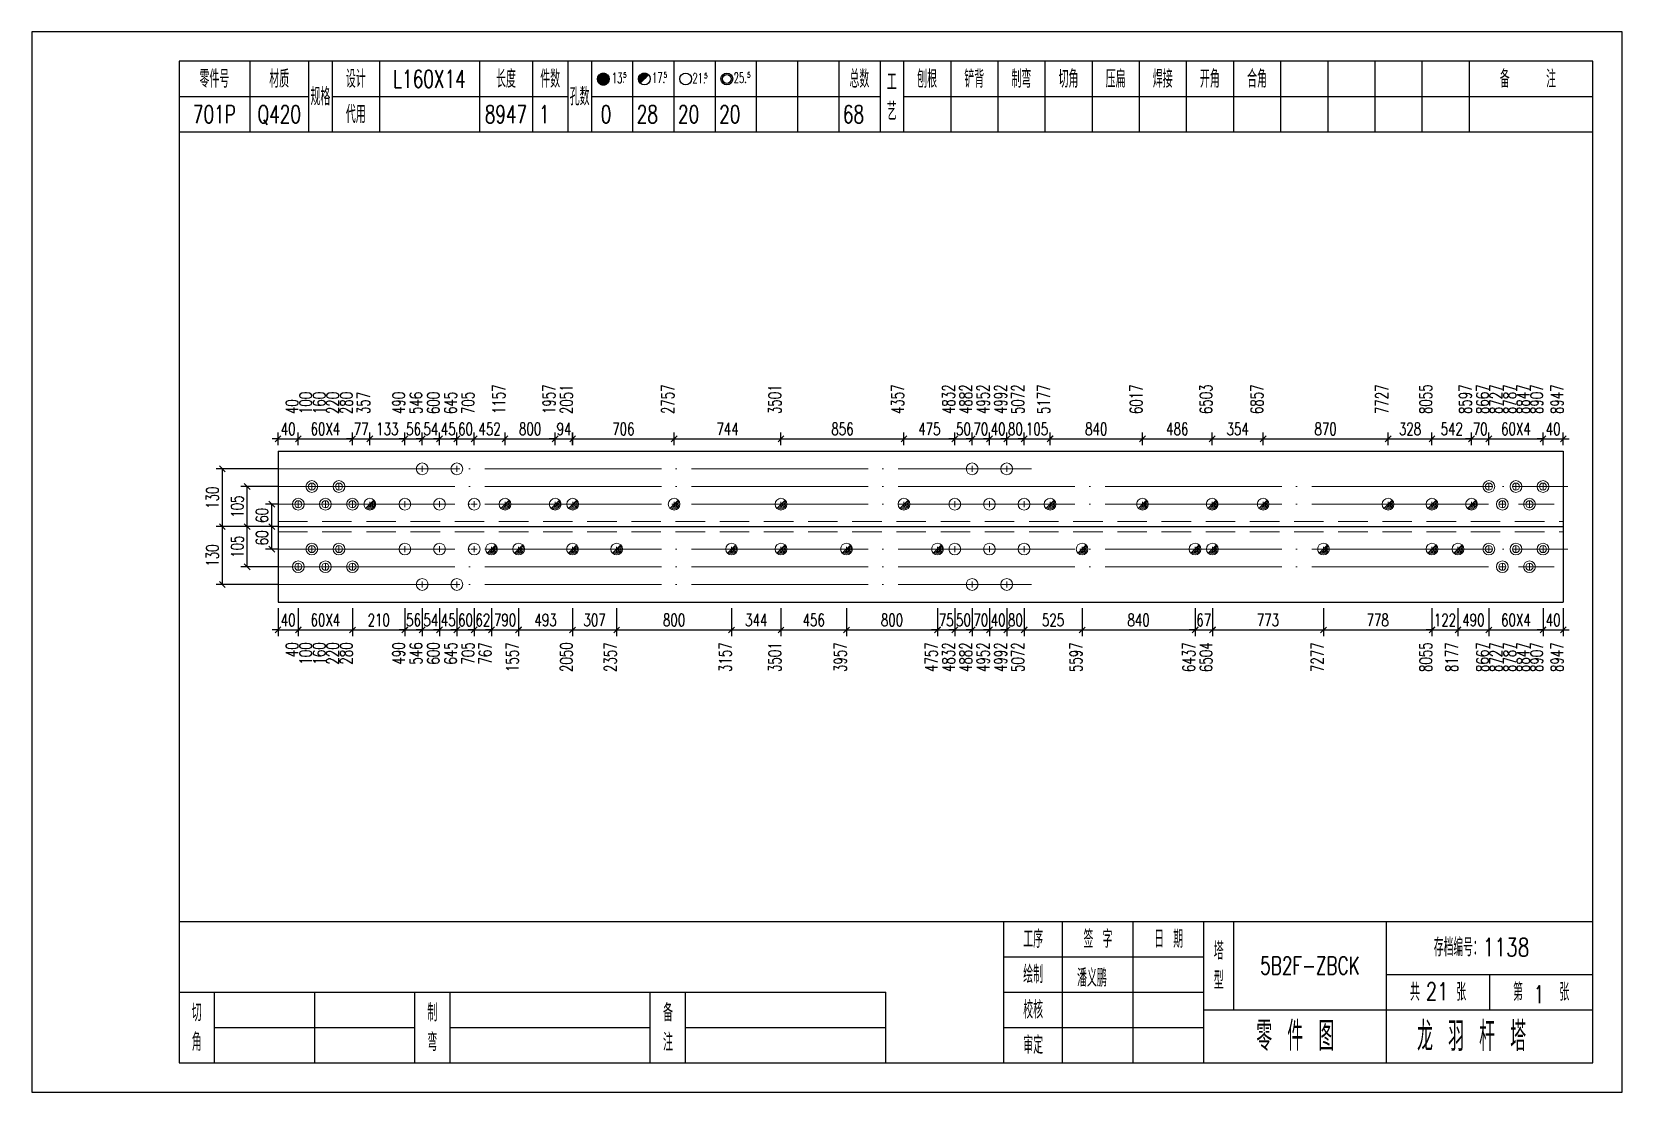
# Model space of a CAD drawing. Header units: millimetres. Extents: x 0 to 30240, y -10896 to -1348.
# Drawn here: x 0 to 270, y -5349.8 to -5169.8 of the extents above; entities that cross this region are included whole.
import ezdxf
from ezdxf.enums import TextEntityAlignment as Align

# ---------------------------------------------------------------- set-up
doc = ezdxf.new("R2010")
doc.units = ezdxf.units.MM
doc.header["$LTSCALE"] = 20
doc.header["$PDMODE"] = 1
doc.linetypes.add('DASHDOT2X', pattern=[1.75, 1.5, -0.125, 0, -0.125])
doc.linetypes.add('HIDDEN', pattern=[0.375, 0.25, -0.125])
for name, color, linetype, lineweight in [('1', 7, 'Continuous', 25), ('11', 3, 'Continuous', 13), ('2', 1, 'HIDDEN', 13), ('5', 1, 'Continuous', 13), ('7', 2, 'DASHDOT2X', 13)]:
    doc.layers.add(name, color=color, linetype=linetype, lineweight=lineweight)
doc.styles.get("Standard").update_dxf_attribs({"font": 'simplex', "width": 0.7, "bigfont": 'gbhzfs.shx'})
doc.styles.add('SYMBOL_TXT', font='txt.shx', dxfattribs={"width": 0.6})
doc.styles.add('TITLE_TXT', font='simplex.shx', dxfattribs={"width": 0.75, "height": 2.5, "bigfont": 'gbhzfs.shx'})
doc.dimstyles.get("Standard").update_dxf_attribs({"dimtxt": 2.1, "dimasz": 1, "dimexe": 1.05, "dimexo": 0, "dimgap": 0.63, "dimtad": 1, "dimzin": 0, "dimdsep": 46, "dimtxsty": 'standard', "dimblk": 'OBLIQUE', "dimblk1": 'OBLIQUE', "dimblk2": 'OBLIQUE', "dimcen": 0.09, "dimadec": 0, "dimazin": 0, "dimtfac": 1, "dimtdec": 1, "dimtix": 1, "dimtmove": 0, "dimatfit": 3, "dimfxl": 0, "dimtolj": 1, "dimtzin": 0, "dimarcsym": 0})
pattern_1 = [(0, (-3, 0), (0, 0.0125), [])]

msp = doc.modelspace()

# ---------------------------------------------------------------- texts
at = {"style": 'TITLE_TXT', "width": 0.75}
for s, p in [('21', (236.659, -5334.189)), ('1', (254.916, -5334.688))]:
    msp.add_text(s, height=3, dxfattribs=at).set_placement(p)
at = {"layer": '1', "width": 0.7}
for s, p in [('L160X14', (67.5, -5177.797)), ('701P', (31, -5183.797)), ('Q420', (42, -5183.797)), ('8947', (80.5, -5183.797)), ('1', (87, -5183.797)), ('0', (97.5, -5183.797)), ('28', (104.5, -5183.797)), ('20', (111.5, -5183.797)), ('20', (118.5, -5183.797)), ('68', (139.5, -5183.797))]:
    msp.add_text(s, height=3, dxfattribs=at).set_placement(p, align=Align.MIDDLE_CENTER)
for s, p in [('1157', (80.337, -5234.687)), ('1957', (88.851, -5234.687)), ('2757', (109.029, -5234.687)), ('4357', (148.053, -5234.687)), ('4832', (156.685, -5234.687)), ('4882', (159.609, -5234.687)), ('4952', (162.565, -5234.687)), ('4992', (165.509, -5234.687)), ('5072', (168.446, -5234.687)), ('5177', (172.845, -5234.687)), ('6017', (188.539, -5234.687)), ('6503', (200.399, -5234.687)), ('6857', (209.026, -5234.687)), ('7727', (230.245, -5234.687)), ('8055', (237.708, -5234.687)), ('8597', (244.417, -5234.687)), ('8667', (247.339, -5234.687)), ('8727', (249.641, -5234.687)), ('8787', (251.941, -5234.687)), ('8847', (254.241, -5234.687)), ('8907', (256.541, -5234.687)), ('8947', (260, -5234.687)), ('40', (45.24, -5234.687)), ('100', (47.54, -5234.687)), ('160', (49.84, -5234.687)), ('220', (52.14, -5234.687)), ('280', (54.44, -5234.687)), ('357', (57.361, -5234.687)), ('490', (63.34, -5234.687)), ('546', (66.268, -5234.687)), ('600', (69.22, -5234.687)), ('645', (72.145, -5234.687)), ('705', (75.1, -5234.687)), ('2051', (91.812, -5234.687)), ('3501', (127.191, -5234.687))]:
    msp.add_text(s, height=2.1, rotation=90, dxfattribs=at).set_placement(p)
for s, p in [('40', (45.24, -5273.432)), ('100', (47.54, -5273.432)), ('160', (49.84, -5273.432)), ('220', (52.14, -5273.432)), ('280', (54.44, -5273.432)), ('490', (63.34, -5273.432)), ('546', (66.268, -5273.432)), ('600', (69.22, -5273.432)), ('645', (72.145, -5273.432)), ('705', (75.1, -5273.432)), ('767', (78.016, -5273.432)), ('1557', (82.637, -5273.432)), ('2050', (91.808, -5273.432)), ('2357', (99.274, -5273.432)), ('3157', (118.785, -5273.432)), ('3501', (127.191, -5273.432)), ('3957', (138.297, -5273.432)), ('4757', (153.749, -5273.432)), ('4832', (156.685, -5273.432)), ('4882', (159.607, -5273.432)), ('4952', (162.565, -5273.432)), ('4992', (165.509, -5273.432)), ('5072', (168.446, -5273.432)), ('5597', (178.301, -5273.432)), ('6437', (197.478, -5273.432)), ('6504', (200.393, -5273.432)), ('7277', (219.27, -5273.432)), ('8055', (237.708, -5273.432)), ('8177', (242.102, -5273.432)), ('8667', (247.339, -5273.432)), ('8727', (249.641, -5273.432)), ('8787', (251.941, -5273.432)), ('8847', (254.241, -5273.432)), ('8907', (256.541, -5273.432)), ('8947', (260, -5273.432))]:
    msp.add_text(s, height=2.1, rotation=90, dxfattribs=at).set_placement(p, align=Align.RIGHT)
at = {"layer": '1', "insert": (217, -5328.297), "char_height": 3, "width": 26, "attachment_point": 5}
msp.add_mtext('5B2F-ZBCK', dxfattribs=at)

# ---------------------------------------------------------------- blocks, each defined once
blk = doc.blocks.new('M12_HOLE')
h = blk.add_hatch()
h.set_pattern_fill('LINE', scale=0.1, style=0)
h.set_pattern_definition(pattern_1)
h.paths.add_polyline_path([(-5, 0, 1), (-1, 0, 1)])
at = {"color": 7}
blk.add_circle((-3, 0), 2, dxfattribs=at)
at = {"color": 7, "attachment_point": 1, "style": 'SYMBOL_TXT'}
for s, insert, char_height, width in [('13\\f??|b0|i0|c0|p54;.', (-0.12, 2.11), 3.5, 5.7075), ('5', (3.74, 2.26), 1.8, 2.9309)]:
    blk.add_mtext(s, dxfattribs=dict(at, insert=insert, char_height=char_height, width=width))
blk = doc.blocks.new('M16_HOLE')
h = blk.add_hatch()
h.set_pattern_fill('LINE', scale=0.1, style=0)
h.set_pattern_definition(pattern_1)
h.paths.add_polyline_path([(-1.59, 1.41, 0.668179), (-5, 0, 0.198912), (-4.41, -1.41)])
at = {"color": 7}
blk.add_circle((-3, 0), 2, dxfattribs=at)
at = {"color": 7, "attachment_point": 1, "style": 'SYMBOL_TXT'}
for s, insert, char_height, width in [('17.', (-0.44, 2.13), 3.5, 6.3164), ('5', (3.56, 2.25), 1.8, 1.822)]:
    blk.add_mtext(s, dxfattribs=dict(at, insert=insert, char_height=char_height, width=width))
blk = doc.blocks.new('M20_HOLE')
at = {"color": 7}
blk.add_circle((-3, 0), 2, dxfattribs=at)
at = {"color": 7, "attachment_point": 1, "style": 'SYMBOL_TXT'}
for s, insert, char_height, width in [('21.', (-0.69, 2.01), 3.5, 6.0735), ('5', (3.32, 2.01), 1.8, 1.4576)]:
    blk.add_mtext(s, dxfattribs=dict(at, insert=insert, char_height=char_height, width=width))
blk = doc.blocks.new('M24_HOLE')
at = {"color": 7}
for radius in [2, 1.5]:
    blk.add_circle((-3, 0), radius, dxfattribs=at)
at = {"color": 7, "attachment_point": 1, "style": 'SYMBOL_TXT'}
for s, insert, char_height, width in [('25.', (-0.69, 2.13), 3.5, 2.4294), ('5', (3.93, 2.25), 1.8, 1.9435)]:
    blk.add_mtext(s, dxfattribs=dict(at, insert=insert, char_height=char_height, width=width))
blk = doc.blocks.new('JgCard')
for p, q in [((270, 180), (0, 180)), ((0, 180), (0, 0)), ((270, 0), (270, 180)), ((265, 175), (25, 175)), ((25, 175), (25, 5)), ((37, 175), (37, 163)), ((47, 175), (47, 163)), ((51, 175), (51, 163)), ((59, 175), (59, 163)), ((76, 175), (76, 163)), ((85, 175), (85, 163)), ((91, 175), (91, 163)), ((95, 175), (95, 163)), ((102, 175), (102, 163)), ((109, 175), (109, 163)), ((116, 175), (116, 163)), ((123, 175), (123, 163)), ((130, 175), (130, 163)), ((137, 175), (137, 163)), ((144, 175), (144, 163)), ((148, 175), (148, 163)), ((156, 175), (156, 163)), ((164, 175), (164, 163)), ((172, 175), (172, 163)), ((180, 175), (180, 163)), ((188, 175), (188, 163)), ((196, 175), (196, 163)), ((204, 175), (204, 163)), ((212, 175), (212, 163)), ((220, 175), (220, 163)), ((228, 175), (228, 163)), ((236, 175), (236, 163)), ((244, 175), (244, 163)), ((265, 5), (265, 175)), ((25, 169), (47, 169)), ((51, 169), (91, 169)), ((95, 169), (144, 169)), ((148, 169), (265, 169)), ((25, 163), (265, 163)), ((25, 29), (265, 29)), ((165, 5), (165, 29)), ((175, 5), (175, 29)), ((187, 5), (187, 29)), ((199, 5), (199, 29)), ((204, 29), (204, 14)), ((230, 5), (230, 29)), ((165, 23), (199, 23)), ((230, 20), (265, 20)), ((247.5, 20), (247.5, 14)), ((25, 17), (145, 17)), ((31, 5), (31, 17)), ((48, 17), (48, 5)), ((65, 5), (65, 17)), ((71, 5), (71, 17)), ((105, 5), (105, 17)), ((111, 5), (111, 17)), ((145, 5), (145, 17)), ((165, 17), (199, 17)), ((199, 14), (265, 14)), ((31, 11), (65, 11)), ((71, 11), (105, 11)), ((111, 11), (145, 11)), ((165, 11), (199, 11)), ((25, 5), (265, 5)), ((0, 0), (270, 0))]:
    blk.add_line(p, q)
blk.add_lwpolyline([(96.03, 171.99, -1), (98.03, 171.99, -1)], format="xyb", close=True)
blk.add_point((145, 96))
at = {"xscale": 0.5, "yscale": 0.5, "zscale": 0.5}
for name, p in [('M12_HOLE', (98.53, 171.99)), ('M16_HOLE', (105.5, 172)), ('M20_HOLE', (112.5, 172)), ('M24_HOLE', (119.5, 172))]:
    blk.add_blockref(name, p, dxfattribs=at)
at = {"style": 'TITLE_TXT', "width": 0.75}
for s, height, p in [('存档编号：1138', 3.076, (238.02, 23.07)), ('潘义鹏', 3, (177.45, 17.91)), ('龙 羽 杆 塔', 5, (235.17, 6.97))]:
    blk.add_text(s, height=height, dxfattribs=at).set_placement(p)
at = {"attachment_point": 5, "style": 'TITLE_TXT'}
for s, insert, char_height, width in [('零件号', (31, 172), 3, 15), ('材质', (42, 172), 3, 8), ('设计', (55, 172), 3, 8), ('长度', (80.5, 172), 3, 8), ('件数', (88, 172), 3, 6), ('总数', (140.5, 172), 3, 7), ('工\\P艺', (146, 169), 3, 4), ('刨根', (152, 172), 3, 8), ('铲背', (160, 172), 3, 8), ('制弯', (168, 172), 3, 8), ('切角', (176, 172), 3, 8), ('压扁', (184, 172), 3, 8), ('焊接', (192, 172), 3, 8), ('开角', (200, 172), 3, 8), ('合角', (208, 172), 3, 8), ('备    注', (254, 172), 3, 22), ('规格', (49, 169), 3, 4), ('孔数', (93, 169), 3, 4), ('代用', (55, 166), 3, 8), ('工序', (170, 26), 3, 10), ('签 字', (181, 26), 3, 12), ('日 期', (193, 26), 3, 12), ('塔\\P型', (201.5, 21.5), 3, 5), ('绘制', (170, 20), 3, 10), ('共    张', (238.75, 17), 3, 17.5), ('第    张', (256.25, 17), 3, 17.5), ('切\\P角', (28, 11), 3, 6), ('制\\P弯', (68, 11), 3, 6), ('备\\P注', (108, 11), 3, 6), ('校核', (170, 14), 3, 10), ('零 件 图', (214.5, 9.5), 5, 31), ('审定', (170, 8), 3, 10)]:
    blk.add_mtext(s, dxfattribs=dict(at, insert=insert, char_height=char_height, width=width))
blk = doc.blocks.new('M24')
for p, q in [((-0.6, 0), (0.6, 0)), ((0, -0.6), (0, 0.6))]:
    blk.add_line(p, q)
for radius in [1, 0.6]:
    blk.add_circle((0, 0), radius)
blk = doc.blocks.new('M20')
for p, q in [((-0.5, 0), (0.5, 0)), ((0, -0.5), (0, 0.5))]:
    blk.add_line(p, q)
blk.add_circle((0, 0), 1)
blk = doc.blocks.new('M16')
for p, q in [((-0.71, -0.71), (0.71, 0.71)), ((-0.4, 0), (0.4, 0)), ((0, 0.4), (0, -0.4))]:
    blk.add_line(p, q)
blk.add_circle((0, 0), 1)
for radius in [0.8, 0.6, 0.4, 0.2]:
    blk.add_arc((0, 0), radius, 225, 45)
blk = doc.blocks.new('_Oblique')
at = {"color": 0, "linetype": 'ByBlock', "lineweight": -2}
blk.add_line((-0.5, -0.5), (0.5, 0.5), dxfattribs=at)
blk = doc.blocks.new('*D3070')
at = {"layer": '11', "color": 0, "lineweight": -2}
for p, q in [((41.8, -5267.66), (41.8, -5272.38)), ((45.24, -5267.66), (45.24, -5272.38)), ((41.8, -5271.33), (40.8, -5271.33)), ((41.8, -5271.33), (45.24, -5271.33)), ((45.24, -5271.33), (46.24, -5271.33))]:
    blk.add_line(p, q, dxfattribs=at)
at = {"layer": 'Defpoints', "color": 0}
for p in [(41.8, -5267.66), (45.24, -5267.66), (45.24, -5271.33)]:
    blk.add_point(p, dxfattribs=at)
at = {"layer": '11', "color": 0, "lineweight": -2}
blk.add_blockref('_Oblique', (41.8, -5271.33), dxfattribs=at)
at = {"layer": '11', "color": 0, "lineweight": -2, "rotation": 180}
blk.add_blockref('_Oblique', (45.24, -5271.33), dxfattribs=at)
at = {"layer": '11', "color": 0, "insert": (43.52, -5269.65), "char_height": 2.1, "attachment_point": 5}
blk.add_mtext('\\A1;40', dxfattribs=at)
blk = doc.blocks.new('*D3073')
at = {"layer": '11', "color": 0, "lineweight": -2}
for p, q in [((63.34, -5267.66), (63.34, -5272.38)), ((66.28, -5267.66), (66.28, -5272.38)), ((63.34, -5271.33), (62.34, -5271.33)), ((63.34, -5271.33), (66.28, -5271.33)), ((66.28, -5271.33), (67.28, -5271.33))]:
    blk.add_line(p, q, dxfattribs=at)
at = {"layer": 'Defpoints', "color": 0}
for p in [(63.34, -5267.66), (66.28, -5267.66), (66.28, -5271.33)]:
    blk.add_point(p, dxfattribs=at)
at = {"layer": '11', "color": 0, "lineweight": -2}
blk.add_blockref('_Oblique', (63.34, -5271.33), dxfattribs=at)
at = {"layer": '11', "color": 0, "lineweight": -2, "rotation": 180}
blk.add_blockref('_Oblique', (66.28, -5271.33), dxfattribs=at)
at = {"layer": '11', "color": 0, "insert": (64.81, -5269.65), "char_height": 2.1, "attachment_point": 5}
blk.add_mtext('\\A1;56', dxfattribs=at)
blk = doc.blocks.new('*D3074')
at = {"layer": '11', "color": 0, "lineweight": -2}
for p, q in [((66.28, -5267.66), (66.28, -5272.38)), ((69.22, -5267.66), (69.22, -5272.38)), ((66.28, -5271.33), (65.28, -5271.33)), ((66.28, -5271.33), (69.22, -5271.33)), ((69.22, -5271.33), (70.22, -5271.33))]:
    blk.add_line(p, q, dxfattribs=at)
at = {"layer": 'Defpoints', "color": 0}
for p in [(66.28, -5267.66), (69.22, -5267.66), (69.22, -5271.33)]:
    blk.add_point(p, dxfattribs=at)
at = {"layer": '11', "color": 0, "lineweight": -2}
blk.add_blockref('_Oblique', (66.28, -5271.33), dxfattribs=at)
at = {"layer": '11', "color": 0, "lineweight": -2, "rotation": 180}
blk.add_blockref('_Oblique', (69.22, -5271.33), dxfattribs=at)
at = {"layer": '11', "color": 0, "insert": (67.75, -5269.65), "char_height": 2.1, "attachment_point": 5}
blk.add_mtext('\\A1;54', dxfattribs=at)
blk = doc.blocks.new('*D3075')
at = {"layer": '11', "color": 0, "lineweight": -2}
for p, q in [((69.22, -5267.66), (69.22, -5272.38)), ((72.16, -5267.66), (72.16, -5272.38)), ((69.22, -5271.33), (68.22, -5271.33)), ((69.22, -5271.33), (72.16, -5271.33)), ((72.16, -5271.33), (73.16, -5271.33))]:
    blk.add_line(p, q, dxfattribs=at)
at = {"layer": 'Defpoints', "color": 0}
for p in [(69.22, -5267.66), (72.16, -5267.66), (72.16, -5271.33)]:
    blk.add_point(p, dxfattribs=at)
at = {"layer": '11', "color": 0, "lineweight": -2}
blk.add_blockref('_Oblique', (69.22, -5271.33), dxfattribs=at)
at = {"layer": '11', "color": 0, "lineweight": -2, "rotation": 180}
blk.add_blockref('_Oblique', (72.16, -5271.33), dxfattribs=at)
at = {"layer": '11', "color": 0, "insert": (70.69, -5269.65), "char_height": 2.1, "attachment_point": 5}
blk.add_mtext('\\A1;45', dxfattribs=at)
blk = doc.blocks.new('*D3076')
at = {"layer": '11', "color": 0, "lineweight": -2}
for p, q in [((72.16, -5267.66), (72.16, -5272.38)), ((75.1, -5267.66), (75.1, -5272.38)), ((72.16, -5271.33), (71.16, -5271.33)), ((72.16, -5271.33), (75.1, -5271.33)), ((75.1, -5271.33), (76.1, -5271.33))]:
    blk.add_line(p, q, dxfattribs=at)
at = {"layer": 'Defpoints', "color": 0}
for p in [(72.16, -5267.66), (75.1, -5267.66), (75.1, -5271.33)]:
    blk.add_point(p, dxfattribs=at)
at = {"layer": '11', "color": 0, "lineweight": -2}
blk.add_blockref('_Oblique', (72.16, -5271.33), dxfattribs=at)
at = {"layer": '11', "color": 0, "lineweight": -2, "rotation": 180}
blk.add_blockref('_Oblique', (75.1, -5271.33), dxfattribs=at)
at = {"layer": '11', "color": 0, "insert": (73.63, -5269.65), "char_height": 2.1, "attachment_point": 5}
blk.add_mtext('\\A1;60', dxfattribs=at)
blk = doc.blocks.new('*D3077')
at = {"layer": '11', "color": 0, "lineweight": -2}
for p, q in [((75.1, -5267.66), (75.1, -5272.38)), ((78.04, -5267.66), (78.04, -5272.38)), ((75.1, -5271.33), (74.1, -5271.33)), ((75.1, -5271.33), (78.04, -5271.33)), ((78.04, -5271.33), (79.04, -5271.33))]:
    blk.add_line(p, q, dxfattribs=at)
at = {"layer": 'Defpoints', "color": 0}
for p in [(75.1, -5267.66), (78.04, -5267.66), (78.04, -5271.33)]:
    blk.add_point(p, dxfattribs=at)
at = {"layer": '11', "color": 0, "lineweight": -2}
blk.add_blockref('_Oblique', (75.1, -5271.33), dxfattribs=at)
at = {"layer": '11', "color": 0, "lineweight": -2, "rotation": 180}
blk.add_blockref('_Oblique', (78.04, -5271.33), dxfattribs=at)
at = {"layer": '11', "color": 0, "insert": (76.57, -5269.65), "char_height": 2.1, "attachment_point": 5}
blk.add_mtext('\\A1;62', dxfattribs=at)
blk = doc.blocks.new('*D3078')
at = {"layer": '11', "color": 0, "lineweight": -2}
for p, q in [((78.04, -5267.66), (78.04, -5272.38)), ((82.64, -5267.66), (82.64, -5272.38)), ((78.04, -5271.33), (77.04, -5271.33)), ((78.04, -5271.33), (82.64, -5271.33)), ((82.64, -5271.33), (83.64, -5271.33))]:
    blk.add_line(p, q, dxfattribs=at)
at = {"layer": 'Defpoints', "color": 0}
for p in [(78.04, -5267.66), (82.64, -5267.66), (82.64, -5271.33)]:
    blk.add_point(p, dxfattribs=at)
at = {"layer": '11', "color": 0, "lineweight": -2}
blk.add_blockref('_Oblique', (78.04, -5271.33), dxfattribs=at)
at = {"layer": '11', "color": 0, "lineweight": -2, "rotation": 180}
blk.add_blockref('_Oblique', (82.64, -5271.33), dxfattribs=at)
at = {"layer": '11', "color": 0, "insert": (80.34, -5269.65), "char_height": 2.1, "attachment_point": 5}
blk.add_mtext('\\A1;790', dxfattribs=at)
blk = doc.blocks.new('*D3085')
at = {"layer": '11', "color": 0, "lineweight": -2}
for p, q in [((153.76, -5267.66), (153.76, -5272.38)), ((156.7, -5267.66), (156.7, -5272.38)), ((153.76, -5271.33), (152.76, -5271.33)), ((153.76, -5271.33), (156.7, -5271.33)), ((156.7, -5271.33), (157.7, -5271.33))]:
    blk.add_line(p, q, dxfattribs=at)
at = {"layer": 'Defpoints', "color": 0}
for p in [(153.76, -5267.66), (156.7, -5267.66), (156.7, -5271.33)]:
    blk.add_point(p, dxfattribs=at)
at = {"layer": '11', "color": 0, "lineweight": -2}
blk.add_blockref('_Oblique', (153.76, -5271.33), dxfattribs=at)
at = {"layer": '11', "color": 0, "lineweight": -2, "rotation": 180}
blk.add_blockref('_Oblique', (156.7, -5271.33), dxfattribs=at)
at = {"layer": '11', "color": 0, "insert": (155.23, -5269.65), "char_height": 2.1, "attachment_point": 5}
blk.add_mtext('\\A1;75', dxfattribs=at)
blk = doc.blocks.new('*D3086')
at = {"layer": '11', "color": 0, "lineweight": -2}
for p, q in [((156.7, -5267.66), (156.7, -5272.38)), ((159.64, -5267.66), (159.64, -5272.38)), ((156.7, -5271.33), (155.7, -5271.33)), ((156.7, -5271.33), (159.64, -5271.33)), ((159.64, -5271.33), (160.64, -5271.33))]:
    blk.add_line(p, q, dxfattribs=at)
at = {"layer": 'Defpoints', "color": 0}
for p in [(156.7, -5267.66), (159.64, -5267.66), (159.64, -5271.33)]:
    blk.add_point(p, dxfattribs=at)
at = {"layer": '11', "color": 0, "lineweight": -2}
blk.add_blockref('_Oblique', (156.7, -5271.33), dxfattribs=at)
at = {"layer": '11', "color": 0, "lineweight": -2, "rotation": 180}
blk.add_blockref('_Oblique', (159.64, -5271.33), dxfattribs=at)
at = {"layer": '11', "color": 0, "insert": (158.17, -5269.65), "char_height": 2.1, "attachment_point": 5}
blk.add_mtext('\\A1;50', dxfattribs=at)
blk = doc.blocks.new('*D3087')
at = {"layer": '11', "color": 0, "lineweight": -2}
for p, q in [((159.64, -5267.66), (159.64, -5272.38)), ((162.58, -5267.66), (162.58, -5272.38)), ((159.64, -5271.33), (158.64, -5271.33)), ((159.64, -5271.33), (162.58, -5271.33)), ((162.58, -5271.33), (163.58, -5271.33))]:
    blk.add_line(p, q, dxfattribs=at)
at = {"layer": 'Defpoints', "color": 0}
for p in [(159.64, -5267.66), (162.58, -5267.66), (162.58, -5271.33)]:
    blk.add_point(p, dxfattribs=at)
at = {"layer": '11', "color": 0, "lineweight": -2}
blk.add_blockref('_Oblique', (159.64, -5271.33), dxfattribs=at)
at = {"layer": '11', "color": 0, "lineweight": -2, "rotation": 180}
blk.add_blockref('_Oblique', (162.58, -5271.33), dxfattribs=at)
at = {"layer": '11', "color": 0, "insert": (161.11, -5269.65), "char_height": 2.1, "attachment_point": 5}
blk.add_mtext('\\A1;70', dxfattribs=at)
blk = doc.blocks.new('*D3088')
at = {"layer": '11', "color": 0, "lineweight": -2}
for p, q in [((162.58, -5267.66), (162.58, -5272.38)), ((165.52, -5267.66), (165.52, -5272.38)), ((162.58, -5271.33), (161.58, -5271.33)), ((162.58, -5271.33), (165.52, -5271.33)), ((165.52, -5271.33), (166.52, -5271.33))]:
    blk.add_line(p, q, dxfattribs=at)
at = {"layer": 'Defpoints', "color": 0}
for p in [(162.58, -5267.66), (165.52, -5267.66), (165.52, -5271.33)]:
    blk.add_point(p, dxfattribs=at)
at = {"layer": '11', "color": 0, "lineweight": -2}
blk.add_blockref('_Oblique', (162.58, -5271.33), dxfattribs=at)
at = {"layer": '11', "color": 0, "lineweight": -2, "rotation": 180}
blk.add_blockref('_Oblique', (165.52, -5271.33), dxfattribs=at)
at = {"layer": '11', "color": 0, "insert": (164.05, -5269.65), "char_height": 2.1, "attachment_point": 5}
blk.add_mtext('\\A1;40', dxfattribs=at)
blk = doc.blocks.new('*D3089')
at = {"layer": '11', "color": 0, "lineweight": -2}
for p, q in [((165.52, -5267.66), (165.52, -5272.38)), ((168.46, -5267.66), (168.46, -5272.38)), ((165.52, -5271.33), (164.52, -5271.33)), ((165.52, -5271.33), (168.46, -5271.33)), ((168.46, -5271.33), (169.46, -5271.33))]:
    blk.add_line(p, q, dxfattribs=at)
at = {"layer": 'Defpoints', "color": 0}
for p in [(165.52, -5267.66), (168.46, -5267.66), (168.46, -5271.33)]:
    blk.add_point(p, dxfattribs=at)
at = {"layer": '11', "color": 0, "lineweight": -2}
blk.add_blockref('_Oblique', (165.52, -5271.33), dxfattribs=at)
at = {"layer": '11', "color": 0, "lineweight": -2, "rotation": 180}
blk.add_blockref('_Oblique', (168.46, -5271.33), dxfattribs=at)
at = {"layer": '11', "color": 0, "insert": (166.99, -5269.65), "char_height": 2.1, "attachment_point": 5}
blk.add_mtext('\\A1;80', dxfattribs=at)
blk = doc.blocks.new('*D3092')
at = {"layer": '11', "color": 0, "lineweight": -2}
for p, q in [((197.49, -5267.66), (197.49, -5272.38)), ((200.43, -5267.66), (200.43, -5272.38)), ((197.49, -5271.33), (196.49, -5271.33)), ((197.49, -5271.33), (200.43, -5271.33)), ((200.43, -5271.33), (201.43, -5271.33))]:
    blk.add_line(p, q, dxfattribs=at)
at = {"layer": 'Defpoints', "color": 0}
for p in [(197.49, -5267.66), (200.43, -5267.66), (200.43, -5271.33)]:
    blk.add_point(p, dxfattribs=at)
at = {"layer": '11', "color": 0, "lineweight": -2}
blk.add_blockref('_Oblique', (197.49, -5271.33), dxfattribs=at)
at = {"layer": '11', "color": 0, "lineweight": -2, "rotation": 180}
blk.add_blockref('_Oblique', (200.43, -5271.33), dxfattribs=at)
at = {"layer": '11', "color": 0, "insert": (198.96, -5269.65), "char_height": 2.1, "attachment_point": 5}
blk.add_mtext('\\A1;67', dxfattribs=at)
blk = doc.blocks.new('*D3095')
at = {"layer": '11', "color": 0, "lineweight": -2}
for p, q in [((237.71, -5267.66), (237.71, -5272.38)), ((242.12, -5267.66), (242.12, -5272.38)), ((237.71, -5271.33), (236.71, -5271.33)), ((237.71, -5271.33), (242.12, -5271.33)), ((242.12, -5271.33), (243.12, -5271.33))]:
    blk.add_line(p, q, dxfattribs=at)
at = {"layer": 'Defpoints', "color": 0}
for p in [(237.71, -5267.66), (242.12, -5267.66), (242.12, -5271.33)]:
    blk.add_point(p, dxfattribs=at)
at = {"layer": '11', "color": 0, "lineweight": -2}
blk.add_blockref('_Oblique', (237.71, -5271.33), dxfattribs=at)
at = {"layer": '11', "color": 0, "lineweight": -2, "rotation": 180}
blk.add_blockref('_Oblique', (242.12, -5271.33), dxfattribs=at)
at = {"layer": '11', "color": 0, "insert": (239.91, -5269.65), "char_height": 2.1, "attachment_point": 5}
blk.add_mtext('\\A1;122', dxfattribs=at)
blk = doc.blocks.new('*D3098')
at = {"layer": '11', "color": 0, "lineweight": -2}
for p, q in [((256.56, -5267.66), (256.56, -5272.38)), ((260, -5267.66), (260, -5272.38)), ((256.56, -5271.33), (255.56, -5271.33)), ((256.56, -5271.33), (260, -5271.33)), ((260, -5271.33), (261, -5271.33))]:
    blk.add_line(p, q, dxfattribs=at)
at = {"layer": 'Defpoints', "color": 0}
for p in [(256.56, -5267.66), (260, -5267.66), (260, -5271.33)]:
    blk.add_point(p, dxfattribs=at)
at = {"layer": '11', "color": 0, "lineweight": -2}
blk.add_blockref('_Oblique', (256.56, -5271.33), dxfattribs=at)
at = {"layer": '11', "color": 0, "lineweight": -2, "rotation": 180}
blk.add_blockref('_Oblique', (260, -5271.33), dxfattribs=at)
at = {"layer": '11', "color": 0, "insert": (258.28, -5269.65), "char_height": 2.1, "attachment_point": 5}
blk.add_mtext('\\A1;40', dxfattribs=at)
blk = doc.blocks.new('*D3099')
at = {"layer": '11', "color": 0, "lineweight": -2}
for p, q in [((41.8, -5239.94), (41.8, -5237.84)), ((45.24, -5239.94), (45.24, -5237.84)), ((41.8, -5238.89), (40.8, -5238.89)), ((41.8, -5238.89), (45.24, -5238.89)), ((45.24, -5238.89), (46.24, -5238.89))]:
    blk.add_line(p, q, dxfattribs=at)
at = {"layer": 'Defpoints', "color": 0}
for p in [(41.8, -5239.94), (45.24, -5238.89), (45.24, -5239.94)]:
    blk.add_point(p, dxfattribs=at)
at = {"layer": '11', "color": 0, "lineweight": -2}
blk.add_blockref('_Oblique', (41.8, -5238.89), dxfattribs=at)
at = {"layer": '11', "color": 0, "lineweight": -2, "rotation": 180}
blk.add_blockref('_Oblique', (45.24, -5238.89), dxfattribs=at)
at = {"layer": '11', "color": 0, "insert": (43.52, -5237.21), "char_height": 2.1, "attachment_point": 5}
blk.add_mtext('\\A1;40', dxfattribs=at)
blk = doc.blocks.new('*D3101')
at = {"layer": '11', "color": 0, "lineweight": -2}
for p, q in [((54.44, -5239.94), (54.44, -5237.84)), ((57.38, -5239.94), (57.38, -5237.84)), ((54.44, -5238.89), (53.44, -5238.89)), ((54.44, -5238.89), (57.38, -5238.89)), ((57.38, -5238.89), (58.38, -5238.89))]:
    blk.add_line(p, q, dxfattribs=at)
at = {"layer": 'Defpoints', "color": 0}
for p in [(54.44, -5239.94), (57.38, -5238.89), (57.38, -5239.94)]:
    blk.add_point(p, dxfattribs=at)
at = {"layer": '11', "color": 0, "lineweight": -2}
blk.add_blockref('_Oblique', (54.44, -5238.89), dxfattribs=at)
at = {"layer": '11', "color": 0, "lineweight": -2, "rotation": 180}
blk.add_blockref('_Oblique', (57.38, -5238.89), dxfattribs=at)
at = {"layer": '11', "color": 0, "insert": (55.91, -5237.21), "char_height": 2.1, "attachment_point": 5}
blk.add_mtext('\\A1;77', dxfattribs=at)
blk = doc.blocks.new('*D3103')
at = {"layer": '11', "color": 0, "lineweight": -2}
for p, q in [((63.34, -5239.94), (63.34, -5237.84)), ((66.28, -5239.94), (66.28, -5237.84)), ((63.34, -5238.89), (62.34, -5238.89)), ((63.34, -5238.89), (66.28, -5238.89)), ((66.28, -5238.89), (67.28, -5238.89))]:
    blk.add_line(p, q, dxfattribs=at)
at = {"layer": 'Defpoints', "color": 0}
for p in [(63.34, -5239.94), (66.28, -5238.89), (66.28, -5239.94)]:
    blk.add_point(p, dxfattribs=at)
at = {"layer": '11', "color": 0, "lineweight": -2}
blk.add_blockref('_Oblique', (63.34, -5238.89), dxfattribs=at)
at = {"layer": '11', "color": 0, "lineweight": -2, "rotation": 180}
blk.add_blockref('_Oblique', (66.28, -5238.89), dxfattribs=at)
at = {"layer": '11', "color": 0, "insert": (64.81, -5237.21), "char_height": 2.1, "attachment_point": 5}
blk.add_mtext('\\A1;56', dxfattribs=at)
blk = doc.blocks.new('*D3104')
at = {"layer": '11', "color": 0, "lineweight": -2}
for p, q in [((66.28, -5239.94), (66.28, -5237.84)), ((69.22, -5239.94), (69.22, -5237.84)), ((66.28, -5238.89), (65.28, -5238.89)), ((66.28, -5238.89), (69.22, -5238.89)), ((69.22, -5238.89), (70.22, -5238.89))]:
    blk.add_line(p, q, dxfattribs=at)
at = {"layer": 'Defpoints', "color": 0}
for p in [(66.28, -5239.94), (69.22, -5238.89), (69.22, -5239.94)]:
    blk.add_point(p, dxfattribs=at)
at = {"layer": '11', "color": 0, "lineweight": -2}
blk.add_blockref('_Oblique', (66.28, -5238.89), dxfattribs=at)
at = {"layer": '11', "color": 0, "lineweight": -2, "rotation": 180}
blk.add_blockref('_Oblique', (69.22, -5238.89), dxfattribs=at)
at = {"layer": '11', "color": 0, "insert": (67.75, -5237.21), "char_height": 2.1, "attachment_point": 5}
blk.add_mtext('\\A1;54', dxfattribs=at)
blk = doc.blocks.new('*D3105')
at = {"layer": '11', "color": 0, "lineweight": -2}
for p, q in [((69.22, -5239.94), (69.22, -5237.84)), ((72.16, -5239.94), (72.16, -5237.84)), ((69.22, -5238.89), (68.22, -5238.89)), ((69.22, -5238.89), (72.16, -5238.89)), ((72.16, -5238.89), (73.16, -5238.89))]:
    blk.add_line(p, q, dxfattribs=at)
at = {"layer": 'Defpoints', "color": 0}
for p in [(69.22, -5239.94), (72.16, -5238.89), (72.16, -5239.94)]:
    blk.add_point(p, dxfattribs=at)
at = {"layer": '11', "color": 0, "lineweight": -2}
blk.add_blockref('_Oblique', (69.22, -5238.89), dxfattribs=at)
at = {"layer": '11', "color": 0, "lineweight": -2, "rotation": 180}
blk.add_blockref('_Oblique', (72.16, -5238.89), dxfattribs=at)
at = {"layer": '11', "color": 0, "insert": (70.69, -5237.21), "char_height": 2.1, "attachment_point": 5}
blk.add_mtext('\\A1;45', dxfattribs=at)
blk = doc.blocks.new('*D3106')
at = {"layer": '11', "color": 0, "lineweight": -2}
for p, q in [((72.16, -5239.94), (72.16, -5237.84)), ((75.1, -5239.94), (75.1, -5237.84)), ((72.16, -5238.89), (71.16, -5238.89)), ((72.16, -5238.89), (75.1, -5238.89)), ((75.1, -5238.89), (76.1, -5238.89))]:
    blk.add_line(p, q, dxfattribs=at)
at = {"layer": 'Defpoints', "color": 0}
for p in [(72.16, -5239.94), (75.1, -5238.89), (75.1, -5239.94)]:
    blk.add_point(p, dxfattribs=at)
at = {"layer": '11', "color": 0, "lineweight": -2}
blk.add_blockref('_Oblique', (72.16, -5238.89), dxfattribs=at)
at = {"layer": '11', "color": 0, "lineweight": -2, "rotation": 180}
blk.add_blockref('_Oblique', (75.1, -5238.89), dxfattribs=at)
at = {"layer": '11', "color": 0, "insert": (73.63, -5237.21), "char_height": 2.1, "attachment_point": 5}
blk.add_mtext('\\A1;60', dxfattribs=at)
blk = doc.blocks.new('*D3109')
at = {"layer": '11', "color": 0, "lineweight": -2}
for p, q in [((88.86, -5239.94), (88.86, -5237.84)), ((91.82, -5239.94), (91.82, -5237.84)), ((88.86, -5238.89), (87.86, -5238.89)), ((88.86, -5238.89), (91.82, -5238.89)), ((91.82, -5238.89), (92.82, -5238.89))]:
    blk.add_line(p, q, dxfattribs=at)
at = {"layer": 'Defpoints', "color": 0}
for p in [(88.86, -5239.94), (91.82, -5238.89), (91.82, -5239.94)]:
    blk.add_point(p, dxfattribs=at)
at = {"layer": '11', "color": 0, "lineweight": -2}
blk.add_blockref('_Oblique', (88.86, -5238.89), dxfattribs=at)
at = {"layer": '11', "color": 0, "lineweight": -2, "rotation": 180}
blk.add_blockref('_Oblique', (91.82, -5238.89), dxfattribs=at)
at = {"layer": '11', "color": 0, "insert": (90.34, -5237.21), "char_height": 2.1, "attachment_point": 5}
blk.add_mtext('\\A1;94', dxfattribs=at)
blk = doc.blocks.new('*D3114')
at = {"layer": '11', "color": 0, "lineweight": -2}
for p, q in [((156.7, -5239.94), (156.7, -5237.84)), ((159.64, -5239.94), (159.64, -5237.84)), ((156.7, -5238.89), (155.7, -5238.89)), ((156.7, -5238.89), (159.64, -5238.89)), ((159.64, -5238.89), (160.64, -5238.89))]:
    blk.add_line(p, q, dxfattribs=at)
at = {"layer": 'Defpoints', "color": 0}
for p in [(156.7, -5239.94), (159.64, -5238.89), (159.64, -5239.94)]:
    blk.add_point(p, dxfattribs=at)
at = {"layer": '11', "color": 0, "lineweight": -2}
blk.add_blockref('_Oblique', (156.7, -5238.89), dxfattribs=at)
at = {"layer": '11', "color": 0, "lineweight": -2, "rotation": 180}
blk.add_blockref('_Oblique', (159.64, -5238.89), dxfattribs=at)
at = {"layer": '11', "color": 0, "insert": (158.17, -5237.21), "char_height": 2.1, "attachment_point": 5}
blk.add_mtext('\\A1;50', dxfattribs=at)
blk = doc.blocks.new('*D3115')
at = {"layer": '11', "color": 0, "lineweight": -2}
for p, q in [((159.64, -5239.94), (159.64, -5237.84)), ((162.58, -5239.94), (162.58, -5237.84)), ((159.64, -5238.89), (158.64, -5238.89)), ((159.64, -5238.89), (162.58, -5238.89)), ((162.58, -5238.89), (163.58, -5238.89))]:
    blk.add_line(p, q, dxfattribs=at)
at = {"layer": 'Defpoints', "color": 0}
for p in [(159.64, -5239.94), (162.58, -5238.89), (162.58, -5239.94)]:
    blk.add_point(p, dxfattribs=at)
at = {"layer": '11', "color": 0, "lineweight": -2}
blk.add_blockref('_Oblique', (159.64, -5238.89), dxfattribs=at)
at = {"layer": '11', "color": 0, "lineweight": -2, "rotation": 180}
blk.add_blockref('_Oblique', (162.58, -5238.89), dxfattribs=at)
at = {"layer": '11', "color": 0, "insert": (161.11, -5237.21), "char_height": 2.1, "attachment_point": 5}
blk.add_mtext('\\A1;70', dxfattribs=at)
blk = doc.blocks.new('*D3116')
at = {"layer": '11', "color": 0, "lineweight": -2}
for p, q in [((162.58, -5239.94), (162.58, -5237.84)), ((165.52, -5239.94), (165.52, -5237.84)), ((162.58, -5238.89), (161.58, -5238.89)), ((162.58, -5238.89), (165.52, -5238.89)), ((165.52, -5238.89), (166.52, -5238.89))]:
    blk.add_line(p, q, dxfattribs=at)
at = {"layer": 'Defpoints', "color": 0}
for p in [(162.58, -5239.94), (165.52, -5238.89), (165.52, -5239.94)]:
    blk.add_point(p, dxfattribs=at)
at = {"layer": '11', "color": 0, "lineweight": -2}
blk.add_blockref('_Oblique', (162.58, -5238.89), dxfattribs=at)
at = {"layer": '11', "color": 0, "lineweight": -2, "rotation": 180}
blk.add_blockref('_Oblique', (165.52, -5238.89), dxfattribs=at)
at = {"layer": '11', "color": 0, "insert": (164.05, -5237.21), "char_height": 2.1, "attachment_point": 5}
blk.add_mtext('\\A1;40', dxfattribs=at)
blk = doc.blocks.new('*D3117')
at = {"layer": '11', "color": 0, "lineweight": -2}
for p, q in [((165.52, -5239.94), (165.52, -5237.84)), ((168.46, -5239.94), (168.46, -5237.84)), ((165.52, -5238.89), (164.52, -5238.89)), ((165.52, -5238.89), (168.46, -5238.89)), ((168.46, -5238.89), (169.46, -5238.89))]:
    blk.add_line(p, q, dxfattribs=at)
at = {"layer": 'Defpoints', "color": 0}
for p in [(165.52, -5239.94), (168.46, -5238.89), (168.46, -5239.94)]:
    blk.add_point(p, dxfattribs=at)
at = {"layer": '11', "color": 0, "lineweight": -2}
blk.add_blockref('_Oblique', (165.52, -5238.89), dxfattribs=at)
at = {"layer": '11', "color": 0, "lineweight": -2, "rotation": 180}
blk.add_blockref('_Oblique', (168.46, -5238.89), dxfattribs=at)
at = {"layer": '11', "color": 0, "insert": (166.99, -5237.21), "char_height": 2.1, "attachment_point": 5}
blk.add_mtext('\\A1;80', dxfattribs=at)
blk = doc.blocks.new('*D3118')
at = {"layer": '11', "color": 0, "lineweight": -2}
for p, q in [((168.46, -5239.94), (168.46, -5237.84)), ((172.87, -5239.94), (172.87, -5237.84)), ((168.46, -5238.89), (167.46, -5238.89)), ((168.46, -5238.89), (172.87, -5238.89)), ((172.87, -5238.89), (173.87, -5238.89))]:
    blk.add_line(p, q, dxfattribs=at)
at = {"layer": 'Defpoints', "color": 0}
for p in [(168.46, -5239.94), (172.87, -5238.89), (172.87, -5239.94)]:
    blk.add_point(p, dxfattribs=at)
at = {"layer": '11', "color": 0, "lineweight": -2}
blk.add_blockref('_Oblique', (168.46, -5238.89), dxfattribs=at)
at = {"layer": '11', "color": 0, "lineweight": -2, "rotation": 180}
blk.add_blockref('_Oblique', (172.87, -5238.89), dxfattribs=at)
at = {"layer": '11', "color": 0, "insert": (170.66, -5237.21), "char_height": 2.1, "attachment_point": 5}
blk.add_mtext('\\A1;105', dxfattribs=at)
blk = doc.blocks.new('*D3125')
at = {"layer": '11', "color": 0, "lineweight": -2}
for p, q in [((244.42, -5239.94), (244.42, -5237.84)), ((247.36, -5239.94), (247.36, -5237.84)), ((244.42, -5238.89), (243.42, -5238.89)), ((244.42, -5238.89), (247.36, -5238.89)), ((247.36, -5238.89), (248.36, -5238.89))]:
    blk.add_line(p, q, dxfattribs=at)
at = {"layer": 'Defpoints', "color": 0}
for p in [(244.42, -5239.94), (247.36, -5238.89), (247.36, -5239.94)]:
    blk.add_point(p, dxfattribs=at)
at = {"layer": '11', "color": 0, "lineweight": -2}
blk.add_blockref('_Oblique', (244.42, -5238.89), dxfattribs=at)
at = {"layer": '11', "color": 0, "lineweight": -2, "rotation": 180}
blk.add_blockref('_Oblique', (247.36, -5238.89), dxfattribs=at)
at = {"layer": '11', "color": 0, "insert": (245.89, -5237.21), "char_height": 2.1, "attachment_point": 5}
blk.add_mtext('\\A1;70', dxfattribs=at)
blk = doc.blocks.new('*D3127')
at = {"layer": '11', "color": 0, "lineweight": -2}
for p, q in [((256.56, -5239.94), (256.56, -5237.84)), ((260, -5239.94), (260, -5237.84)), ((256.56, -5238.89), (255.56, -5238.89)), ((256.56, -5238.89), (260, -5238.89)), ((260, -5238.89), (261, -5238.89))]:
    blk.add_line(p, q, dxfattribs=at)
at = {"layer": 'Defpoints', "color": 0}
for p in [(256.56, -5239.94), (260, -5238.89), (260, -5239.94)]:
    blk.add_point(p, dxfattribs=at)
at = {"layer": '11', "color": 0, "lineweight": -2}
blk.add_blockref('_Oblique', (256.56, -5238.89), dxfattribs=at)
at = {"layer": '11', "color": 0, "lineweight": -2, "rotation": 180}
blk.add_blockref('_Oblique', (260, -5238.89), dxfattribs=at)
at = {"layer": '11', "color": 0, "insert": (258.28, -5237.21), "char_height": 2.1, "attachment_point": 5}
blk.add_mtext('\\A1;40', dxfattribs=at)

# ---------------------------------------------------------------- dimensions: what is measured, and where the dimension line sits
at = {"layer": '1'}
for base, p1, p2, text in [((32.35, -5243.987), (41.75, -5253.797), (41.75, -5243.987), '130'), ((36.55, -5246.987), (41.75, -5253.797), (41.75, -5246.987), '105'), ((40.75, -5249.987), (41.75, -5253.797), (41.75, -5249.987), '60'), ((32.35, -5253.797), (41.75, -5263.607), (41.75, -5253.797), '130'), ((36.55, -5253.797), (41.75, -5260.607), (41.75, -5253.797), '105'), ((40.75, -5253.797), (41.75, -5257.607), (41.75, -5253.797), '60')]:
    msp.add_linear_dim(base=base, p1=p1, p2=p2, angle=90, text=text, dimstyle='standard', dxfattribs=at).render()
at = {"layer": '11'}
for base, p1, p2, text, picture, middle in [((45.24, -5238.887), (41.8, -5239.937), (45.24, -5239.937), '40', '*D3099', (43.52, -5237.207)), ((57.38, -5238.887), (54.44, -5239.937), (57.38, -5239.937), '77', '*D3101', (55.91, -5237.207)), ((66.28, -5238.887), (63.34, -5239.937), (66.28, -5239.937), '56', '*D3103', (64.81, -5237.207)), ((69.22, -5238.887), (66.28, -5239.937), (69.22, -5239.937), '54', '*D3104', (67.75, -5237.207)), ((72.16, -5238.887), (69.22, -5239.937), (72.16, -5239.937), '45', '*D3105', (70.69, -5237.207)), ((75.1, -5238.887), (72.16, -5239.937), (75.1, -5239.937), '60', '*D3106', (73.63, -5237.207)), ((91.823, -5238.887), (88.858, -5239.937), (91.823, -5239.937), '94', '*D3109', (90.341, -5237.207)), ((159.636, -5238.887), (156.696, -5239.937), (159.636, -5239.937), '50', '*D3114', (158.166, -5237.207)), ((162.576, -5238.887), (159.636, -5239.937), (162.576, -5239.937), '70', '*D3115', (161.106, -5237.207)), ((165.516, -5238.887), (162.576, -5239.937), (165.516, -5239.937), '40', '*D3116', (164.046, -5237.207)), ((168.456, -5238.887), (165.516, -5239.937), (168.456, -5239.937), '80', '*D3117', (166.986, -5237.207)), ((172.866, -5238.887), (168.456, -5239.937), (172.866, -5239.937), '105', '*D3118', (170.661, -5237.207)), ((247.36, -5238.887), (244.42, -5239.937), (247.36, -5239.937), '70', '*D3125', (245.89, -5237.207)), ((260, -5238.887), (256.56, -5239.937), (260, -5239.937), '40', '*D3127', (258.28, -5237.207)), ((45.24, -5271.332), (41.8, -5267.657), (45.24, -5267.657), '40', '*D3070', (43.52, -5269.652)), ((66.28, -5271.332), (63.34, -5267.657), (66.28, -5267.657), '56', '*D3073', (64.81, -5269.652)), ((69.22, -5271.332), (66.28, -5267.657), (69.22, -5267.657), '54', '*D3074', (67.75, -5269.652)), ((72.16, -5271.332), (69.22, -5267.657), (72.16, -5267.657), '45', '*D3075', (70.69, -5269.652)), ((75.1, -5271.332), (72.16, -5267.657), (75.1, -5267.657), '60', '*D3076', (73.63, -5269.652)), ((78.04, -5271.332), (75.1, -5267.657), (78.04, -5267.657), '62', '*D3077', (76.57, -5269.652)), ((82.64, -5271.332), (78.04, -5267.657), (82.64, -5267.657), '790', '*D3078', (80.34, -5269.652)), ((156.696, -5271.332), (153.756, -5267.657), (156.696, -5267.657), '75', '*D3085', (155.226, -5269.652)), ((159.636, -5271.332), (156.696, -5267.657), (159.636, -5267.657), '50', '*D3086', (158.166, -5269.652)), ((162.576, -5271.332), (159.636, -5267.657), (162.576, -5267.657), '70', '*D3087', (161.106, -5269.652)), ((165.516, -5271.332), (162.576, -5267.657), (165.516, -5267.657), '40', '*D3088', (164.046, -5269.652)), ((168.456, -5271.332), (165.516, -5267.657), (168.456, -5267.657), '80', '*D3089', (166.986, -5269.652)), ((200.429, -5271.332), (197.489, -5267.657), (200.429, -5267.657), '67', '*D3092', (198.959, -5269.652)), ((242.12, -5271.332), (237.71, -5267.657), (242.12, -5267.657), '122', '*D3095', (239.915, -5269.652)), ((260, -5271.332), (256.56, -5267.657), (260, -5267.657), '40', '*D3098', (258.28, -5269.652))]:
    dim = msp.add_linear_dim(base=base, p1=p1, p2=p2, text=text, dimstyle='standard', dxfattribs=at)
    dim.commit()
    dim.dimension.update_dxf_attribs({"geometry": picture, "text_midpoint": middle})
for base, p1, p2, text in [((54.44, -5238.887), (45.24, -5239.937), (54.44, -5239.937), '60X4'), ((63.34, -5238.887), (57.38, -5239.937), (63.34, -5239.937), '133'), ((80.34, -5238.887), (75.1, -5239.937), (80.34, -5239.937), '452'), ((88.858, -5238.887), (80.34, -5239.937), (88.858, -5239.937), '800'), ((109.042, -5238.887), (91.823, -5239.937), (109.042, -5239.937), '706'), ((127.187, -5238.887), (109.042, -5239.937), (127.187, -5239.937), '744'), ((148.065, -5238.887), (127.187, -5239.937), (148.065, -5239.937), '856'), ((156.696, -5238.887), (148.065, -5239.937), (156.696, -5239.937), '475'), ((188.551, -5238.887), (172.866, -5239.937), (188.551, -5239.937), '840'), ((200.385, -5238.887), (188.551, -5239.937), (200.385, -5239.937), '486'), ((209.038, -5238.887), (200.385, -5239.937), (209.038, -5239.937), '354'), ((230.257, -5238.887), (209.038, -5239.937), (230.257, -5239.937), '870'), ((237.71, -5238.887), (230.257, -5239.937), (237.71, -5239.937), '328'), ((244.42, -5238.887), (237.71, -5239.937), (244.42, -5239.937), '542'), ((256.56, -5238.887), (247.36, -5239.937), (256.56, -5239.937), '60X4'), ((54.44, -5271.332), (45.24, -5267.657), (54.44, -5267.657), '60X4'), ((63.34, -5271.332), (54.44, -5267.657), (63.34, -5267.657), '210'), ((91.798, -5271.332), (82.64, -5267.657), (91.798, -5267.657), '493'), ((99.286, -5271.332), (91.798, -5267.657), (99.286, -5267.657), '307'), ((118.797, -5271.332), (99.286, -5267.657), (118.797, -5267.657), '800'), ((127.187, -5271.332), (118.797, -5267.657), (127.187, -5267.657), '344'), ((138.309, -5271.332), (127.187, -5267.657), (138.309, -5267.657), '456'), ((153.756, -5271.332), (138.309, -5267.657), (153.756, -5267.657), '800'), ((178.308, -5271.332), (168.456, -5267.657), (178.308, -5267.657), '525'), ((197.489, -5271.332), (178.308, -5267.657), (197.489, -5267.657), '840'), ((219.282, -5271.332), (200.429, -5267.657), (219.282, -5267.657), '773'), ((237.71, -5271.332), (219.282, -5267.657), (237.71, -5267.657), '778'), ((247.36, -5271.332), (242.12, -5267.657), (247.36, -5267.657), '490'), ((256.56, -5271.332), (247.36, -5267.657), (256.56, -5267.657), '60X4')]:
    msp.add_linear_dim(base=base, p1=p1, p2=p2, text=text, dimstyle='standard', dxfattribs=at).render()

# ---------------------------------------------------------------- linework, layer by layer
at = {"layer": '1'}
for p, q in [((41.8, -5240.987), (41.8, -5266.607)), ((41.8, -5240.987), (260, -5240.987)), ((260, -5240.987), (260, -5266.607)), ((41.8, -5253.797), (260, -5253.797)), ((41.8, -5266.607), (260, -5266.607))]:
    msp.add_line(p, q, dxfattribs=at)
at = {"layer": '2'}
for p, q in [((41.8, -5252.908), (260, -5252.908)), ((41.8, -5254.686), (260, -5254.686))]:
    msp.add_line(p, q, dxfattribs=at)
at = {"layer": '7'}
for p, q in [((41.8, -5243.987), (169.716, -5243.987)), ((41.8, -5246.987), (260.76, -5246.987)), ((41.8, -5249.987), (258.46, -5249.987)), ((41.8, -5257.607), (260.76, -5257.607)), ((41.8, -5260.607), (258.46, -5260.607)), ((41.8, -5263.607), (169.716, -5263.607))]:
    msp.add_line(p, q, dxfattribs=at)

# ---------------------------------------------------------------- block references
at = {"layer": '1'}
msp.add_blockref('JgCard', (0, -5349.797), dxfattribs=at)
at = {"layer": '5'}
for name, p in [('M20', (66.28, -5243.987)), ('M20', (72.16, -5243.987)), ('M20', (159.636, -5243.987)), ('M20', (165.516, -5243.987)), ('M24', (47.54, -5246.987)), ('M24', (52.14, -5246.987)), ('M24', (247.36, -5246.987)), ('M24', (251.96, -5246.987)), ('M24', (256.56, -5246.987)), ('M24', (45.24, -5249.987)), ('M24', (49.84, -5249.987)), ('M24', (54.44, -5249.987)), ('M16', (57.38, -5249.987)), ('M20', (63.34, -5249.987)), ('M20', (69.22, -5249.987)), ('M20', (75.1, -5249.987)), ('M16', (80.34, -5249.987)), ('M16', (88.858, -5249.987)), ('M16', (91.823, -5249.987)), ('M16', (109.042, -5249.987)), ('M16', (127.187, -5249.987)), ('M16', (148.065, -5249.987)), ('M20', (156.696, -5249.987)), ('M20', (162.576, -5249.987)), ('M20', (168.456, -5249.987)), ('M16', (172.866, -5249.987)), ('M16', (188.551, -5249.987)), ('M16', (200.385, -5249.987)), ('M16', (209.038, -5249.987)), ('M16', (230.257, -5249.987)), ('M16', (237.71, -5249.987)), ('M16', (244.42, -5249.987)), ('M24', (249.66, -5249.987)), ('M24', (254.26, -5249.987)), ('M24', (47.54, -5257.607)), ('M24', (52.14, -5257.607)), ('M20', (63.34, -5257.607)), ('M20', (69.22, -5257.607)), ('M20', (75.1, -5257.607)), ('M16', (78.04, -5257.607)), ('M16', (82.64, -5257.607)), ('M16', (91.798, -5257.607)), ('M16', (99.286, -5257.607)), ('M16', (118.797, -5257.607)), ('M16', (127.187, -5257.607)), ('M16', (138.309, -5257.607)), ('M16', (153.756, -5257.607)), ('M20', (156.696, -5257.607)), ('M20', (162.576, -5257.607)), ('M20', (168.456, -5257.607)), ('M16', (178.308, -5257.607)), ('M16', (197.489, -5257.607)), ('M16', (200.429, -5257.607)), ('M16', (219.282, -5257.607)), ('M16', (237.71, -5257.607)), ('M16', (242.12, -5257.607)), ('M24', (247.36, -5257.607)), ('M24', (251.96, -5257.607)), ('M24', (256.56, -5257.607)), ('M24', (45.24, -5260.607)), ('M24', (49.84, -5260.607)), ('M24', (54.44, -5260.607)), ('M24', (249.66, -5260.607)), ('M24', (254.26, -5260.607)), ('M20', (66.28, -5263.607)), ('M20', (72.16, -5263.607)), ('M20', (159.636, -5263.607)), ('M20', (165.516, -5263.607))]:
    msp.add_blockref(name, p, dxfattribs=at)

msp.set_redraw_order([(e.dxf.handle, doc.entitydb.next_handle()) for e in msp.query("TEXT MTEXT ATTDEF DIMENSION ARC_DIMENSION")])  # texts and dimensions are drawn at this point

doc.saveas('drawing.dxf')
